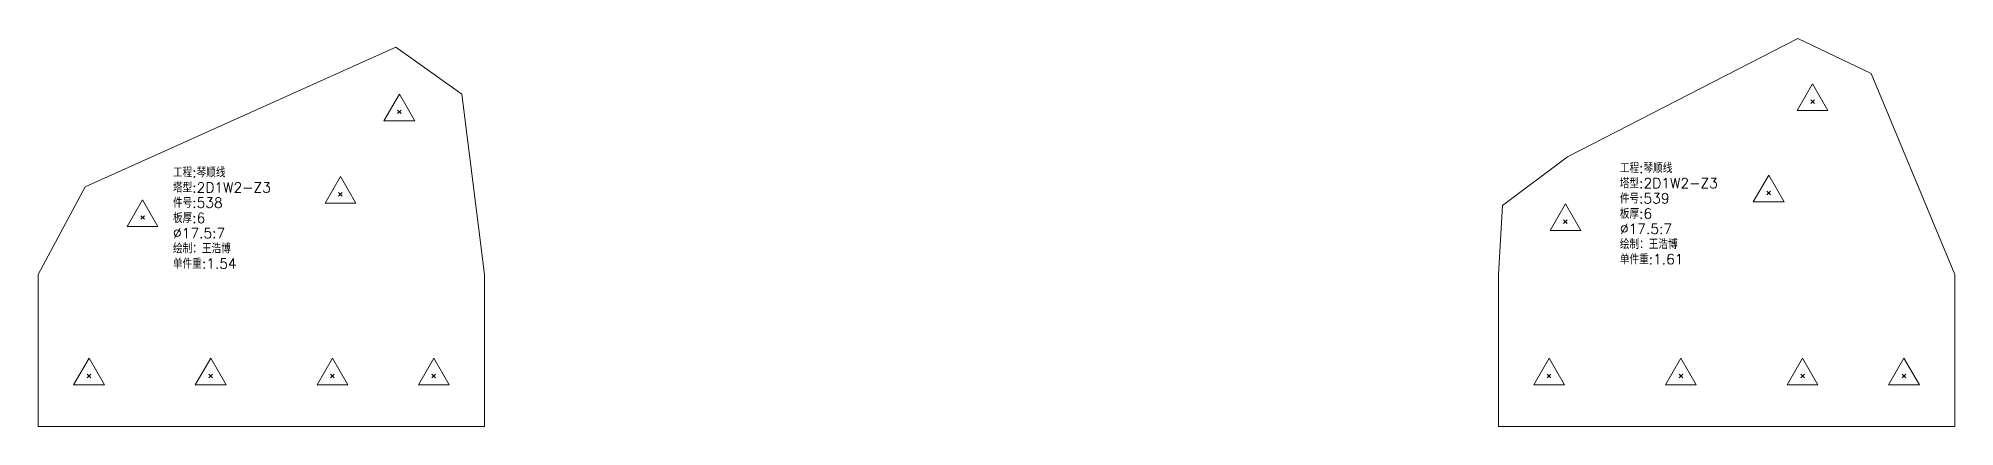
# Model space of a CAD drawing. Extents: x -580 to 8755, y 0 to 14723.
# Drawn here: x 5987 to 6932, y 7821 to 8013 of the extents above; entities that cross this region are included whole.
import ezdxf
from ezdxf.enums import TextEntityAlignment as Align

# ---------------------------------------------------------------- set-up
doc = ezdxf.new("R2010")
doc.units = 0
doc.header["$MEASUREMENT"] = 0
doc.layers.add('1', color=7, linetype='CONTINUOUS', lineweight=25)
doc.styles.get("Standard").update_dxf_attribs({"font": 'simplex.shx', "width": 0.7, "height": 3, "bigfont": 'gbhzfs.shx'})

msp = doc.modelspace()

# ---------------------------------------------------------------- texts
at = {"layer": '1', "color": 7, "linetype": 'Continuous', "lineweight": 18}
for s, p in [('工程:琴顺线', (6053.17196, 7942.70567)), ('工程:琴顺线', (6766.67196, 7944.8394)), ('塔型:2D1W2-Z3', (6053.17196, 7935.20567)), ('塔型:2D1W2-Z3', (6766.67196, 7937.3394)), ('件号:538', (6053.17196, 7927.70567)), ('件号:539', (6766.67196, 7929.8394)), ('板厚:6', (6766.67196, 7922.3394)), ('板厚:6', (6053.17196, 7920.20567)), ('%%c17.5:7', (6053.17196, 7912.70567)), ('%%c17.5:7', (6766.67196, 7914.8394)), ('绘制：王浩博', (6053.17196, 7905.20567)), ('绘制：王浩博', (6766.67196, 7907.3394)), ('单件重:1.54', (6053.17196, 7897.70567)), ('单件重:1.61', (6766.67196, 7899.8394))]:
    msp.add_text(s, height=5, dxfattribs=at).set_placement(p, align=Align.BOTTOM_LEFT)

# ---------------------------------------------------------------- linework, layer by layer
at = {"layer": '1', "color": 7, "linetype": 'Continuous', "lineweight": 18}
for p, q in [((6163.06895, 8008.45942), (6009.94372, 7939.47502)), ((6195.61157, 7985.20049), (6163.06895, 8008.45942)), ((6854.49791, 8012.72689), (6740.81448, 7954.33184)), ((6890.55445, 7995.40852), (6854.49791, 8012.72689)), ((6931.7677, 7896.32033), (6890.55445, 7995.40852)), ((6206.7677, 7896.32033), (6195.61157, 7985.20049)), ((6740.81448, 7954.33184), (6708.80409, 7930.34572)), ((6009.94372, 7939.47502), (5986.7677, 7896.32033)), ((6708.80409, 7930.34572), (6706.7677, 7896.32033)), ((5986.7677, 7896.32033), (5986.7677, 7821.32033)), ((6206.7677, 7821.32033), (6206.7677, 7896.32033)), ((6706.7677, 7896.32033), (6706.7677, 7821.32033)), ((6931.7677, 7821.32033), (6931.7677, 7896.32033)), ((5986.7677, 7821.32033), (6206.7677, 7821.32033)), ((6706.7677, 7821.32033), (6931.7677, 7821.32033))]:
    msp.add_line(p, q, dxfattribs=at)
at = {"layer": '1', "color": 7, "linetype": 'Continuous', "lineweight": 13}
for p, q in [((6861.7022, 7990.28237), (6854.1247, 7977.15737)), ((6869.2797, 7977.15737), (6861.7022, 7990.28237)), ((6164.80342, 7985.24082), (6157.22592, 7972.11582)), ((6163.92842, 7975.61582), (6165.67842, 7977.36582)), ((6165.67842, 7975.61582), (6163.92842, 7977.36582)), ((6172.38092, 7972.11582), (6164.80342, 7985.24082)), ((6854.1247, 7977.15737), (6869.2797, 7977.15737)), ((6860.8272, 7980.65737), (6862.5772, 7982.40737)), ((6862.5772, 7980.65737), (6860.8272, 7982.40737)), ((6157.22592, 7972.11582), (6172.38092, 7972.11582)), ((6135.72977, 7944.56255), (6128.15227, 7931.43755)), ((6143.30727, 7931.43755), (6135.72977, 7944.56255)), ((6840.05425, 7945.21169), (6832.47675, 7932.08669)), ((6847.63175, 7932.08669), (6840.05425, 7945.21169)), ((6038.1924, 7933.1581), (6030.6149, 7920.0331)), ((6045.7699, 7920.0331), (6038.1924, 7933.1581)), ((6128.15227, 7931.43755), (6143.30727, 7931.43755)), ((6134.85477, 7934.93755), (6136.60477, 7936.68755)), ((6136.60477, 7934.93755), (6134.85477, 7936.68755)), ((6739.80062, 7931.08233), (6732.22312, 7917.95733)), ((6747.37812, 7917.95733), (6739.80062, 7931.08233)), ((6832.47675, 7932.08669), (6847.63175, 7932.08669)), ((6839.17925, 7935.58669), (6840.92925, 7937.33669)), ((6840.92925, 7935.58669), (6839.17925, 7937.33669)), ((6030.6149, 7920.0331), (6045.7699, 7920.0331)), ((6037.3174, 7923.5331), (6039.0674, 7925.2831)), ((6039.0674, 7923.5331), (6037.3174, 7925.2831)), ((6738.92562, 7921.45733), (6740.67562, 7923.20733)), ((6740.67562, 7921.45733), (6738.92562, 7923.20733)), ((6732.22312, 7917.95733), (6747.37812, 7917.95733)), ((6011.7677, 7855.07033), (6004.1902, 7841.94533)), ((6019.3452, 7841.94533), (6011.7677, 7855.07033)), ((6071.7677, 7855.07033), (6064.1902, 7841.94533)), ((6079.3452, 7841.94533), (6071.7677, 7855.07033)), ((6131.7677, 7855.07033), (6124.1902, 7841.94533)), ((6139.3452, 7841.94533), (6131.7677, 7855.07033)), ((6181.7677, 7855.07033), (6174.1902, 7841.94533)), ((6189.3452, 7841.94533), (6181.7677, 7855.07033)), ((6731.7677, 7855.07033), (6724.1902, 7841.94533)), ((6739.3452, 7841.94533), (6731.7677, 7855.07033)), ((6796.7677, 7855.07033), (6789.1902, 7841.94533)), ((6804.3452, 7841.94533), (6796.7677, 7855.07033)), ((6856.7677, 7855.07033), (6849.1902, 7841.94533)), ((6864.3452, 7841.94533), (6856.7677, 7855.07033)), ((6906.7677, 7855.07033), (6899.1902, 7841.94533)), ((6914.3452, 7841.94533), (6906.7677, 7855.07033)), ((6010.8927, 7845.44533), (6012.6427, 7847.19533)), ((6012.6427, 7845.44533), (6010.8927, 7847.19533)), ((6070.8927, 7845.44533), (6072.6427, 7847.19533)), ((6072.6427, 7845.44533), (6070.8927, 7847.19533)), ((6130.8927, 7845.44533), (6132.6427, 7847.19533)), ((6132.6427, 7845.44533), (6130.8927, 7847.19533)), ((6180.8927, 7845.44533), (6182.6427, 7847.19533)), ((6182.6427, 7845.44533), (6180.8927, 7847.19533)), ((6730.8927, 7845.44533), (6732.6427, 7847.19533)), ((6732.6427, 7845.44533), (6730.8927, 7847.19533)), ((6795.8927, 7845.44533), (6797.6427, 7847.19533)), ((6797.6427, 7845.44533), (6795.8927, 7847.19533)), ((6855.8927, 7845.44533), (6857.6427, 7847.19533)), ((6857.6427, 7845.44533), (6855.8927, 7847.19533)), ((6905.8927, 7845.44533), (6907.6427, 7847.19533)), ((6907.6427, 7845.44533), (6905.8927, 7847.19533)), ((6004.1902, 7841.94533), (6019.3452, 7841.94533)), ((6064.1902, 7841.94533), (6079.3452, 7841.94533)), ((6124.1902, 7841.94533), (6139.3452, 7841.94533)), ((6174.1902, 7841.94533), (6189.3452, 7841.94533)), ((6724.1902, 7841.94533), (6739.3452, 7841.94533)), ((6789.1902, 7841.94533), (6804.3452, 7841.94533)), ((6849.1902, 7841.94533), (6864.3452, 7841.94533)), ((6899.1902, 7841.94533), (6914.3452, 7841.94533))]:
    msp.add_line(p, q, dxfattribs=at)

msp.set_redraw_order([(e.dxf.handle, doc.entitydb.next_handle()) for e in msp.query("TEXT MTEXT ATTDEF DIMENSION ARC_DIMENSION")])  # texts and dimensions are drawn at this point

doc.saveas('drawing.dxf')
